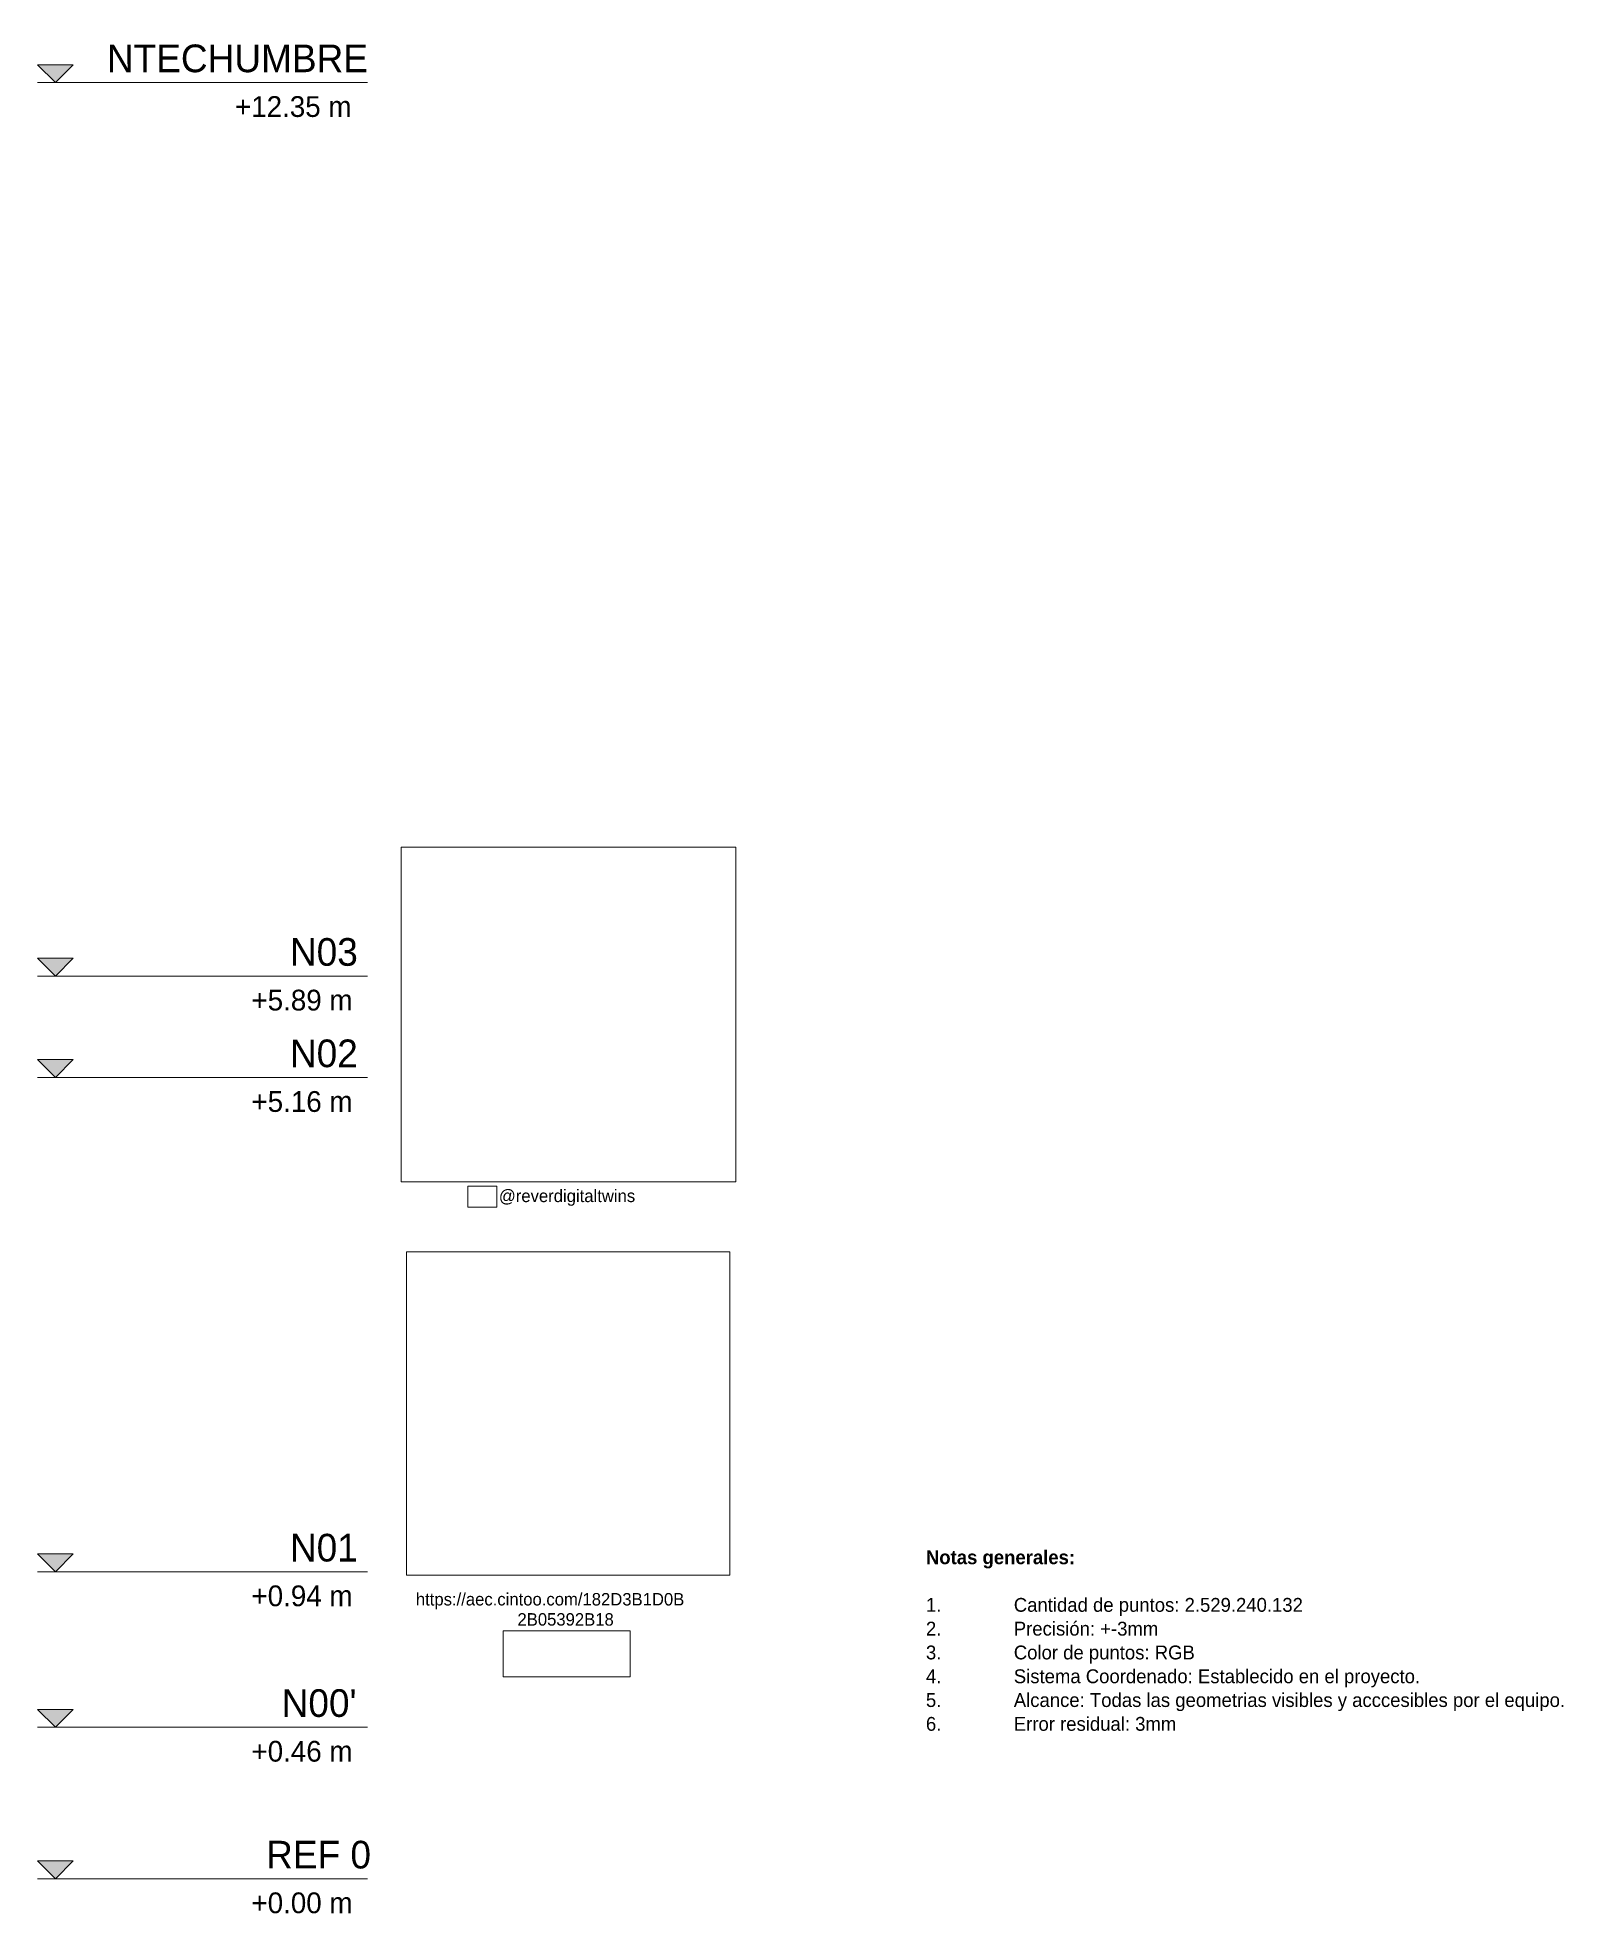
# Model space of a CAD drawing. Header units: centimetres. Extents: x -336 to 16318, y -437 to 1921.
# Drawn here: x 14441 to 15543, y -92 to 1267 of the extents above; entities that cross this region are included whole.
import ezdxf

# ---------------------------------------------------------------- set-up
doc = ezdxf.new("R2010")
doc.units = ezdxf.units.CM
doc.linetypes.add('Dash', pattern=[0.635, 0.3175, -0.3175])
for name, color, linetype, lineweight in [('A-FLOR-LEVL', 7, 'Continuous', 9), ('G-ANNO-REFR', 7, 'Dash', 18), ('G-ANNO-TEXT', 7, 'Continuous', 9)]:
    doc.layers.add(name, color=color, linetype=linetype, lineweight=lineweight)
doc.styles.add('Century Gothic', font='GOTHIC.TTF', dxfattribs={"height": 20})
doc.styles.add('Century Gothic_1', font='GOTHIC.TTF', dxfattribs={"height": 15})
doc.styles.add('Century Gothic_2', font='GOTHIC.TTF', dxfattribs={"height": 9})
doc.styles.add('Century Gothic_3', font='GOTHIC.TTF', dxfattribs={"height": 10})
doc.styles.add('Century Gothic_B', font='GOTHICB.TTF', dxfattribs={"height": 10})
picture_1 = doc.add_image_def('image1.jpg', size_in_pixel=(275, 100))
picture_2 = doc.add_image_def('image2.png', size_in_pixel=(160, 160))
picture_3 = doc.add_image_def('image3.jpeg', size_in_pixel=(2000, 2000))
picture_4 = doc.add_image_def('image4.jpg', size_in_pixel=(434, 317))

msp = doc.modelspace()

# ---------------------------------------------------------------- texts
at = {"layer": 'G-ANNO-TEXT', "attachment_point": 1}
for s, insert, char_height, width, style in [('@reverdigitaltwins', (14773.906, 434.51), 9, 128.67084, 'Century Gothic_2'), ('Notas generales:', (15082.526, 173.852), 10, 141.49784, 'Century Gothic_B'), ('https://aec.cintoo.com/182D3B1D0B', (14713.901, 143.015), 9, 262.55266, 'Century Gothic_2'), ('1.', (15082.526, 139.456), 10, 76.96958, 'Century Gothic_3'), ('Cantidad de puntos: 2.529.240.132', (15146.026, 139.456), 10, 287.40497, 'Century Gothic_3'), ('2B05392B18', (14787.323, 128.463), 9, 84.17719, 'Century Gothic_2'), ('2.', (15082.526, 122.259), 10, 76.96958, 'Century Gothic_3'), ('Precisión: +-3mm', (15146.026, 122.259), 10, 141.097, 'Century Gothic_3'), ('3.', (15082.526, 105.061), 10, 76.96958, 'Century Gothic_3'), ('Color de puntos: RGB', (15146.026, 105.061), 10, 178.37547, 'Century Gothic_3'), ('4.', (15082.526, 87.863), 10, 76.96958, 'Century Gothic_3'), ('Sistema Coordenado: Establecido en el proyecto.', (15146.026, 87.863), 10, 416.47666, 'Century Gothic_3'), ('5.', (15082.526, 70.665), 10, 76.96958, 'Century Gothic_3'), ('Alcance: Todas las geometrias visibles y acccesibles por el equipo.', (15146.026, 70.665), 10, 557.9745, 'Century Gothic_3'), ('6.', (15082.526, 53.467), 10, 76.96958, 'Century Gothic_3'), ('Error residual: 3mm', (15146.026, 53.467), 10, 156.72991, 'Century Gothic_3')]:
    msp.add_mtext(s, dxfattribs=dict(at, insert=insert, char_height=char_height, width=width, style=style))

# ---------------------------------------------------------------- blocks, each defined once
blk = doc.blocks.new('Level - Con_Triangulo-1145637-Section 7')
at = {"layer": 'A-FLOR-LEVL', "true_color": 0xe2e2e2}
blk.add_hatch(color=254, dxfattribs=at).paths.add_polyline_path([(6603, -50.6), (6590.1, -63.5), (6577.2, -50.6)])
at = {"layer": 'A-FLOR-LEVL', "color": 253, "true_color": 0xaaaaaa}
for p, q in [((6603, -50.6), (6577.2, -50.6)), ((6577.2, -50.6), (6590.1, -63.5)), ((6590.1, -63.5), (6603, -50.6)), ((6577.2, -63.5), (6815.7, -63.5))]:
    blk.add_line(p, q, dxfattribs=at)

# ---------------------------------------------------------------- block references
at = {"layer": 'A-FLOR-LEVL', "color": 253, "true_color": 0xaaaaaa}
for p in [(7863.302, 1298.005), (7863.302, 652.301), (7863.302, 579.03), (7863.302, 221.826), (7863.302, 109.525), (7863.302, 0)]:
    msp.add_blockref('Level - Con_Triangulo-1145637-Section 7', p, dxfattribs=at)

msp.set_redraw_order([(e.dxf.handle, doc.entitydb.next_handle()) for e in msp.query("TEXT MTEXT ATTDEF DIMENSION ARC_DIMENSION")])  # texts and dimensions are drawn at this point

# ---------------------------------------------------------------- pictures from other files: only their frames are drawn
at = {"layer": 'G-ANNO-REFR'}
image = msp.add_image(picture_3, insert=(14703.187, 440.053), size_in_units=(242.019, 242.019), dxfattribs=at)
image.dxf.flags = 7
image = msp.add_image(picture_4, insert=(14751.415, 421.794), size_in_units=(20.95, 15.302), dxfattribs=at)
image.dxf.flags = 7
image = msp.add_image(picture_2, insert=(14707.187, 155.93), size_in_units=(233.6, 233.6), dxfattribs=at)
image.dxf.flags = 7
image = msp.add_image(picture_1, insert=(14777, 82.363), size_in_units=(91.791, 33.379), dxfattribs=at)
image.dxf.flags = 7

# ---------------------------------------------------------------- next in the draw order: texts
at = {"layer": 'A-FLOR-LEVL', "color": 9, "true_color": 0xb7b7b7, "attachment_point": 1, "bg_fill": 3, "box_fill_scale": 1.25, "bg_fill_color": 256, "bg_fill_true_color": 13158600, "bg_fill_transparency": 0}
for s, insert, char_height, width, style in [('NTECHUMBRE', (14490.6, 1261.973), 20, 224.4725, 'Century Gothic'), ('+12.35 m', (14583.2, 1224.661), 15, 112.23625, 'Century Gothic_1'), ('N03', (14622.9, 616.269), 20, 64.135, 'Century Gothic'), ('+5.89 m', (14595.1, 578.957), 15, 97.80587, 'Century Gothic_1'), ('N02', (14622.9, 542.998), 20, 64.135, 'Century Gothic'), ('+5.16 m', (14595.1, 505.687), 15, 97.80587, 'Century Gothic_1'), ('N01', (14622.9, 185.794), 20, 64.135, 'Century Gothic'), ('+0.94 m', (14595.1, 148.482), 15, 97.80587, 'Century Gothic_1'), ("N00'", (14616.9, 73.492), 20, 71.35019, 'Century Gothic'), ('+0.46 m', (14595.1, 36.181), 15, 97.80587, 'Century Gothic_1'), ('REF 0', (14605.7, -36.032), 20, 84.97887, 'Century Gothic'), ('+0.00 m', (14595.1, -73.344), 15, 97.80587, 'Century Gothic_1')]:
    msp.add_mtext(s, dxfattribs=dict(at, insert=insert, char_height=char_height, width=width, style=style))

doc.saveas('drawing.dxf')
